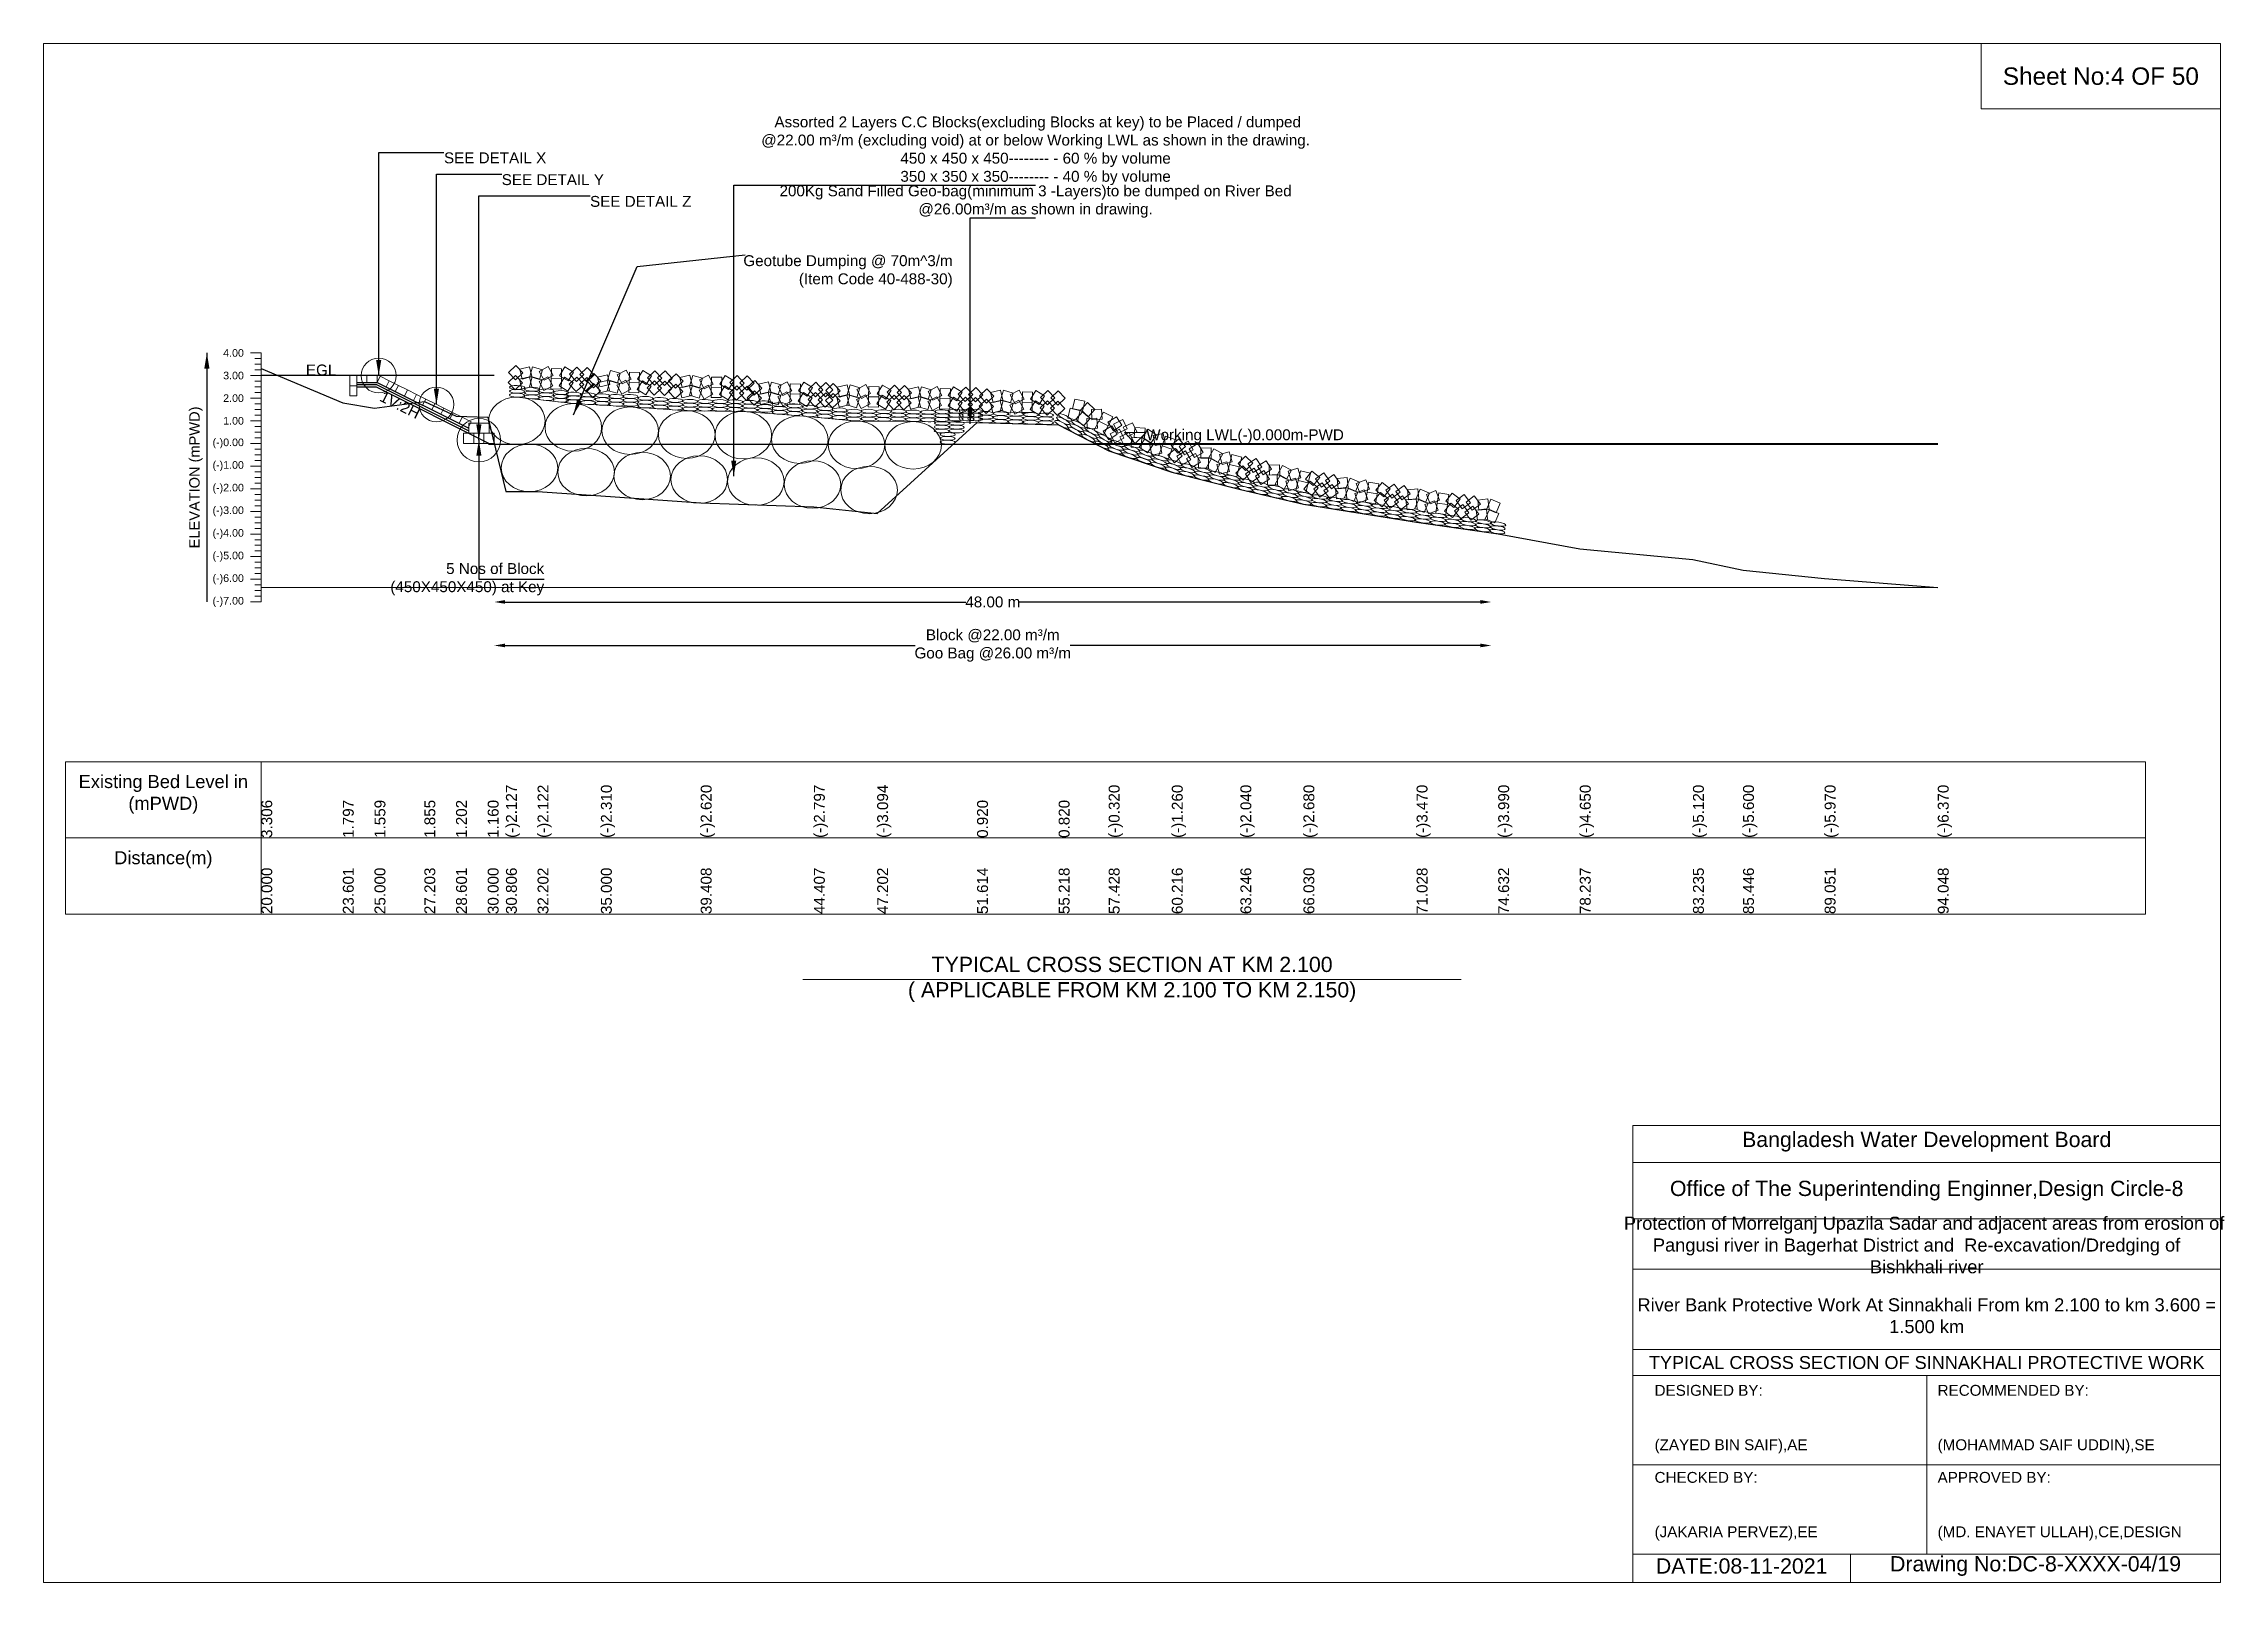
# Model space of a CAD drawing. Header units: inches. Extents: x 89000 to 380017, y -7071 to 0.
# Drawn here: x 145000 to 155017, y -7071 to 0 of the extents above; entities that cross this region are included whole.
import ezdxf

# ---------------------------------------------------------------- set-up
doc = ezdxf.new("R2010")
doc.units = ezdxf.units.IN
doc.header["$LTSCALE"] = 7
doc.header["$MEASUREMENT"] = 0
doc.header["$PDMODE"] = 3
for name, color, linetype, lineweight in [('Cross section Data Border', 7, 'Continuous', 9), ('Cross Section Labels', 7, 'Continuous', 9), ('Existing_Bed_Level for Xsection', 7, 'Continuous', 25), ('Long Section Labels', 7, 'Continuous', 9)]:
    doc.layers.add(name, color=color, linetype=linetype, lineweight=lineweight)
doc.styles.get("Standard").update_dxf_attribs({"font": 'arial.ttf'})
doc.dimstyles.new('Appron Lebeling Style', dxfattribs={"dimtxt": 50, "dimasz": 50, "dimexe": 0.18, "dimexo": 0.0625, "dimgap": 0.09, "dimtad": 0, "dimtih": 1, "dimtoh": 1, "dimdec": 4, "dimzin": 0, "dimdsep": 46, "dimtxsty": 'Standard', "dimcen": 0.09, "dimse1": 1, "dimse2": 1, "dimadec": 0, "dimazin": 0, "dimtfac": 1, "dimtdec": 4, "dimtofl": 0, "dimtmove": 0, "dimatfit": 3, "dimfxl": 1, "dimtolj": 1, "dimtzin": 0, "dimarcsym": 0})
doc.dimstyles.get("Standard").update_dxf_attribs({"dimtxt": 0.18, "dimasz": 0.18, "dimexe": 0.18, "dimexo": 0.0625, "dimgap": 0.09, "dimtad": 0, "dimtih": 1, "dimtoh": 1, "dimdec": 4, "dimzin": 0, "dimdsep": 46, "dimtxsty": 'Standard', "dimcen": 0.09, "dimadec": 0, "dimazin": 0, "dimtfac": 1, "dimtdec": 4, "dimtofl": 0, "dimtmove": 0, "dimatfit": 3, "dimfxl": 1, "dimtolj": 1, "dimtzin": 0, "dimarcsym": 0})

msp = doc.modelspace()

# ---------------------------------------------------------------- texts
at = {"layer": 'Cross section Data Border', "char_height": 60, "width": 800, "attachment_point": 5}
for s, insert in [('Existing Bed Level in (mPWD)', (145550, -3450)), ('Distance(m)', (145550, -3750))]:
    msp.add_mtext(s, dxfattribs=dict(at, insert=insert))
at = {"layer": 'Cross Section Labels'}
for s, insert, char_height, attachment_point in [('Sheet No:4 OF 50', (154450, -150), 80, 5), (' Assorted 2 Layers C.C Blocks(excluding Blocks at key) to be Placed / dumped^J@22.00 m³/m (excluding void) at or below Working LWL as shown in the drawing.^J450 x 450 x 450-------- - 60 % by volume^J350 x 350 x 350-------- - 40 % by volume', (149556.66314, -650), 50, 8), ('SEE DETAIL X', (146839.1762, -500), 50, 1), ('SEE DETAIL Y', (147104.3762, -600), 50, 1), ('SEE DETAIL Z', (147509.9762, -700), 50, 1), ('200Kg Sand Filled Geo-bag(minimum 3 -Layers)to be dumped on River Bed^J@26.00m³/m as shown in drawing.', (149556.66314, -800), 50, 8), ('Geotube Dumping @ 70m^ 3/m\\P(Item Code 40-488-30)', (149175.78865, -1120.86929), 50, 9), ('EGL', (146344.61088, -1525.52), 50, 9), ('Working LWL(-)0.000m-PWD', (150064.7762, -1837.52), 50, 7), ('5 Nos of Block ^J(450X450X450) at Key', (147299.3762, -2461.52), 50, 6), ('TYPICAL CROSS SECTION AT KM 2.100^J( APPLICABLE FROM KM 2.100 TO KM 2.150)', (150000, -4300), 70, 5), ('Bangladesh Water Development Board', (153650, -5046), 70, 5), ('Office of The Superintending Enginner,Design Circle-8', (153650, -5271), 70, 5)]:
    msp.add_mtext(s, dxfattribs=dict(at, insert=insert, char_height=char_height, attachment_point=attachment_point))
at = {"layer": 'Cross Section Labels', "insert": (146648.52109, -1638.33021), "char_height": 50, "attachment_point": 2, "rotation": 333.434948823}
msp.add_mtext('1V:2H', dxfattribs=at)
at = {"layer": 'Cross Section Labels'}
for s, insert, char_height, width, attachment_point in [('Protection of Morrelganj Upazila Sadar and adjacent areas from erosion of  Pangusi river in Bagerhat District and  Re-excavation/Dredging of     Bishkhali river', (153650, -5521), 60, 2800, 5), ('River Bank Protective Work At Sinnakhali From km 2.100 to km 3.600 = 1.500 km', (153650, -5846), 60, 2700, 5), ('TYPICAL CROSS SECTION OF SINNAKHALI PROTECTIVE WORK', (153650, -6061), 59.5765532, 2800, 5), ('DESIGNED BY:^J^J^J(ZAYED BIN SAIF),AE', (152400, -6321), 50, 1400, 4), ('RECOMMENDED BY:^J^J^J(MOHAMMAD SAIF UDDIN),SE', (153700, -6321), 50, 1400, 4), ('CHECKED BY:^J^J^J(JAKARIA PERVEZ),EE', (152400, -6721), 50, 1400, 4), ('APPROVED BY:^J^J^J(MD. ENAYET ULLAH),CE,DESIGN', (153700, -6721), 50, 1400, 4), ('DATE:08-11-2021', (152800, -6996), 70, 1400, 5), ('Drawing No:DC-8-XXXX-04/19', (154150, -6996), 70, 2200, 5)]:
    msp.add_mtext(s, dxfattribs=dict(at, insert=insert, char_height=char_height, width=width, attachment_point=attachment_point))
at = {"layer": 'Long Section Labels', "char_height": 35, "attachment_point": 6}
for s, insert in [('4.00', (145920, -1421.52)), ('3.00', (145920, -1525.52)), ('2.00', (145920, -1629.52)), ('1.00', (145920, -1733.52)), ('(-)0.00', (145920, -1837.52)), ('(-)1.00', (145920, -1941.52)), ('(-)2.00', (145920, -2045.52)), ('(-)3.00', (145920, -2149.52)), ('(-)4.00', (145920, -2253.52)), ('(-)5.00', (145920, -2357.52)), ('(-)6.00', (145920, -2461.52)), ('(-)7.00', (145920, -2565.52))]:
    msp.add_mtext(s, dxfattribs=dict(at, insert=insert))
at = {"layer": 'Long Section Labels', "rotation": 90}
for s, insert, char_height, attachment_point in [('ELEVATION (mPWD)', (145700, -1993.52), 48, 5), ('3.306', (146000, -3650), 50, 1), ('1.797', (146374.48813, -3650), 50, 1), ('1.559', (146520, -3650), 50, 1), ('1.855', (146749.10587, -3650), 50, 1), ('1.202', (146894.47273, -3650), 50, 1), ('1.160', (147040, -3650), 50, 1), ('(-)2.127', (147123.80773, -3650), 50, 1), ('(-)2.122', (147269.05838, -3650), 50, 1), ('(-)2.310', (147560, -3650), 50, 1), ('(-)2.620', (148018.44458, -3650), 50, 1), ('(-)2.797', (148538.34949, -3650), 50, 1), ('(-)3.094', (148828.97627, -3650), 50, 1), ('0.920', (149287.85097, -3650), 50, 1), ('0.820', (149662.64608, -3650), 50, 1), ('(-)0.320', (149892.53447, -3650), 50, 1), ('(-)1.260', (150182.49279, -3650), 50, 1), ('(-)2.040', (150497.53753, -3650), 50, 1), ('(-)2.680', (150787.15079, -3650), 50, 1), ('(-)3.470', (151306.929, -3650), 50, 1), ('(-)3.990', (151681.77299, -3650), 50, 1), ('(-)4.650', (152056.62928, -3650), 50, 1), ('(-)5.120', (152576.39925, -3650), 50, 1), ('(-)5.600', (152806.37249, -3650), 50, 1), ('(-)5.970', (153181.25693, -3650), 50, 1), ('(-)6.370', (153700.97746, -3650), 50, 1), ('20.000', (146000, -4000), 50, 1), ('23.601', (146374.48813, -4000), 50, 1), ('25.000', (146520, -4000), 50, 1), ('27.203', (146749.10587, -4000), 50, 1), ('28.601', (146894.47273, -4000), 50, 1), ('30.000', (147040, -4000), 50, 1), ('30.806', (147123.80773, -4000), 50, 1), ('32.202', (147269.05838, -4000), 50, 1), ('35.000', (147560, -4000), 50, 1), ('39.408', (148018.44458, -4000), 50, 1), ('44.407', (148538.34949, -4000), 50, 1), ('47.202', (148828.97627, -4000), 50, 1), ('51.614', (149287.85097, -4000), 50, 1), ('55.218', (149662.64608, -4000), 50, 1), ('57.428', (149892.53447, -4000), 50, 1), ('60.216', (150182.49279, -4000), 50, 1), ('63.246', (150497.53753, -4000), 50, 1), ('66.030', (150787.15079, -4000), 50, 1), ('71.028', (151306.929, -4000), 50, 1), ('74.632', (151681.77299, -4000), 50, 1), ('78.237', (152056.62928, -4000), 50, 1), ('83.235', (152576.39925, -4000), 50, 1), ('85.446', (152806.37249, -4000), 50, 1), ('89.051', (153181.25693, -4000), 50, 1), ('94.048', (153700.97746, -4000), 50, 1)]:
    msp.add_mtext(s, dxfattribs=dict(at, insert=insert, char_height=char_height, attachment_point=attachment_point))

# ---------------------------------------------------------------- blocks, each defined once
blk = doc.blocks.new('*D33')
at = {"layer": 'Cross Section Labels', "color": 0, "lineweight": -2, "transparency": 16777216}
for p, q in [((147120, -2566), (149236, -2566)), ((151600, -2566), (149483, -2566))]:
    blk.add_line(p, q, dxfattribs=at)
at = {"layer": 'Cross Section Labels', "color": 0, "transparency": 16777216}
for points in [[(147120, -2557), (147120, -2574), (147070, -2566)], [(151600, -2557), (151600, -2574), (151650, -2566)]]:
    blk.add_solid(points, dxfattribs=at)
at = {"layer": 'Defpoints', "color": 0, "transparency": 16777216}
for p in [(147070, -1838), (151650, -2248), (151650, -2566)]:
    blk.add_point(p, dxfattribs=at)
at = {"layer": 'Cross Section Labels', "color": 0, "transparency": 16777216, "insert": (149360, -2566), "char_height": 50, "attachment_point": 5}
blk.add_mtext('\\A1;48.00 m', dxfattribs=at)
blk = doc.blocks.new('*D34')
at = {"layer": 'Cross Section Labels', "color": 0, "lineweight": -2, "transparency": 16777216}
for p, q in [((147120, -2766), (149004, -2766)), ((151600, -2766), (149715, -2766))]:
    blk.add_line(p, q, dxfattribs=at)
at = {"layer": 'Cross Section Labels', "color": 0, "transparency": 16777216}
for points in [[(147120, -2757), (147120, -2774), (147070, -2766)], [(151600, -2757), (151600, -2774), (151650, -2766)]]:
    blk.add_solid(points, dxfattribs=at)
at = {"layer": 'Defpoints', "color": 0, "transparency": 16777216}
for p in [(147070, -1838), (151650, -2248), (151650, -2766)]:
    blk.add_point(p, dxfattribs=at)
at = {"layer": 'Cross Section Labels', "color": 0, "transparency": 16777216, "insert": (149360, -2766), "char_height": 50, "attachment_point": 5}
blk.add_mtext('\\A1;Block @22.00 m³/m ^JGoo Bag @26.00 m³/m ', dxfattribs=at)

# ---------------------------------------------------------------- dimensions: what is measured, and where the dimension line sits
at = {"layer": 'Cross Section Labels'}
for base, text, picture, middle in [((151650.03592, -2565.52), '48.00 m', '*D33', (149359.80606, -2565.52)), ((151650.03592, -2765.52), 'Block @22.00 m³/m ^JGoo Bag @26.00 m³/m ', '*D34', (149359.80606, -2765.52))]:
    dim = msp.add_linear_dim(base=base, p1=(147069.5762, -1837.52), p2=(151650.03592, -2247.90119), text=text, dimstyle='Appron Lebeling Style', dxfattribs=at)
    dim.commit()
    dim.dimension.update_dxf_attribs({"geometry": picture, "text_midpoint": middle})

# ---------------------------------------------------------------- linework, layer by layer
at = {"layer": 'Cross section Data Border'}
msp.add_lwpolyline([(145100, -3300), (154654.46326, -3300), (154654.46326, -4000), (145100, -4000)], close=True, dxfattribs=at)
for points in [[(146000, -3300), (146000, -4000)], [(145100, -3650), (154654.46326, -3650)]]:
    msp.add_lwpolyline(points, dxfattribs=at)
at = {"layer": 'Cross Section Labels'}
for p, q in [((147174.07948, -1624.32), (147433.40111, -1654.43738)), ((147433.40111, -1654.43738), (147694.07948, -1669.43971)), ((147694.07948, -1669.43971), (147954.07948, -1687.53197)), ((147954.07948, -1687.53197), (148214.07948, -1690.19539)), ((148214.07948, -1690.19539), (148474.07948, -1710.42268)), ((148474.07948, -1710.42268), (148734.07948, -1734.6351)), ((148734.07948, -1734.6351), (148994.07948, -1736.66702)), ((148994.07948, -1736.66702), (149287.85097, -1741.84)), ((153700.97746, -2500), (146000, -2500))]:
    msp.add_line(p, q, dxfattribs=at)
for points in [[(145000, 0), (155000, 0), (155000, -7071), (145000, -7071)], [(153900, 0), (155000, 0), (155000, -300), (153900, -300)], [(150014.7762, -1837.52), (150064.7762, -1787.52), (149964.7762, -1787.52)]]:
    msp.add_lwpolyline(points, close=True, dxfattribs=at)
for points in [[(148488, -4300), (150000, -4300), (151512, -4300)], [(152300, -7071), (152300, -4971), (155000, -4971)], [(152300, -5141), (155000, -5141)], [(152300, -5401), (155000, -5401)], [(152300, -5631), (155000, -5631)], [(152300, -6001), (155000, -6001)], [(152300, -6121), (155000, -6121)], [(153650, -6121), (153650, -6941)], [(152300, -6531), (155000, -6531)], [(152300, -6941), (155000, -6941)], [(153300, -6941), (153300, -7071)]]:
    msp.add_lwpolyline(points, dxfattribs=at)
for centre, radius in [((146539.1762, -1525.52), 80), ((146804.3762, -1658.12), 80), ((146999.3762, -1821.92), 100)]:
    msp.add_circle(centre, radius, dxfattribs=at)
for centre in [(147174.07948, -1733.52), (147433.40111, -1763.63738), (147694.07948, -1778.63971), (147954.07948, -1796.73197), (148214.07948, -1799.39539), (148474.07948, -1819.62268), (148734.07948, -1843.8351), (148994.07948, -1845.86702), (147231.76719, -1949.528), (147491.76719, -1968.84689), (147749.13576, -1986.94627), (148011.76719, -2003.1239), (148271.76719, -2012.32958), (148531.76719, -2026.19383), (148791.76719, -2051.4462)]:
    msp.add_ellipse(centre, major_axis=(-130, 0), ratio=0.84, dxfattribs=at)
at = {"layer": 'Existing_Bed_Level for Xsection'}
for points in [[(146000, -1493.696), (146374.48813, -1650.632), (146520, -1675.384), (146749.10587, -1644.6), (146894.47273, -1712.512), (147040, -1716.88), (147123.80773, -2058.728), (147269.05838, -2058.208), (147560, -2077.76), (148018.44458, -2110), (148538.34949, -2128.408), (148828.97627, -2159.296), (149287.85097, -1741.84), (149662.64608, -1752.24), (149892.53447, -1870.8), (150182.49279, -1968.56), (150497.53753, -2049.68), (150787.15079, -2116.24), (151306.929, -2198.4), (151681.77299, -2252.48), (152056.62928, -2321.12), (152576.39925, -2370), (152806.37249, -2419.92), (153181.25693, -2458.4), (153700.97746, -2500)], [(147069.5762, -1525.52), (146000, -1525.52)], [(146438.21088, -1556.72), (146531.81088, -1556.72), (146952.5762, -1767.10266)], [(146438.21088, -1567.12), (146529.35577, -1567.12), (146952.5762, -1778.73021)], [(146438.21088, -1577.52), (146526.90067, -1577.52), (147046.90067, -1837.52)], [(147044.07948, -1840.328), (153700.97746, -1840.328)], [(149828.0044, -1837.52), (153700.97746, -1837.52)]]:
    msp.add_lwpolyline(points, dxfattribs=at)
at = {"layer": 'Long Section Labels'}
for points in [[(146000, -1421.52), (145950, -1421.52)], [(146000, -1447.52), (145970, -1447.52)], [(146000, -1473.52), (145970, -1473.52)], [(146000, -1499.52), (145970, -1499.52)], [(146000, -2565.52), (146000, -2461.52), (146000, -2357.52), (146000, -2253.52), (146000, -2149.52), (146000, -2045.52), (146000, -1941.52), (146000, -1837.52), (146000, -1733.52), (146000, -1629.52), (146000, -1525.52), (146000, -1421.52)], [(146000, -1525.52), (145950, -1525.52)], [(146000, -1551.52), (145970, -1551.52)], [(146000, -1577.52), (145970, -1577.52)], [(146000, -1629.52), (145950, -1629.52)], [(146000, -1603.52), (145970, -1603.52)], [(146000, -1655.52), (145970, -1655.52)], [(146000, -1681.52), (145970, -1681.52)], [(146000, -1733.52), (145950, -1733.52)], [(146000, -1707.52), (145970, -1707.52)], [(146000, -1759.52), (145970, -1759.52)], [(146000, -1785.52), (145970, -1785.52)], [(146000, -1837.52), (145950, -1837.52)], [(146000, -1811.52), (145970, -1811.52)], [(146000, -1863.52), (145970, -1863.52)], [(146000, -1889.52), (145970, -1889.52)], [(146000, -1941.52), (145950, -1941.52)], [(146000, -1915.52), (145970, -1915.52)], [(146000, -1967.52), (145970, -1967.52)], [(146000, -1993.52), (145970, -1993.52)], [(146000, -2045.52), (145950, -2045.52)], [(146000, -2019.52), (145970, -2019.52)], [(146000, -2071.52), (145970, -2071.52)], [(146000, -2097.52), (145970, -2097.52)], [(146000, -2149.52), (145950, -2149.52)], [(146000, -2123.52), (145970, -2123.52)], [(146000, -2175.52), (145970, -2175.52)], [(146000, -2201.52), (145970, -2201.52)], [(146000, -2253.52), (145950, -2253.52)], [(146000, -2227.52), (145970, -2227.52)], [(146000, -2279.52), (145970, -2279.52)], [(146000, -2357.52), (145950, -2357.52)], [(146000, -2305.52), (145970, -2305.52)], [(146000, -2331.52), (145970, -2331.52)], [(146000, -2383.52), (145970, -2383.52)], [(146000, -2461.52), (145950, -2461.52)], [(146000, -2409.52), (145970, -2409.52)], [(146000, -2435.52), (145970, -2435.52)], [(146000, -2487.52), (145970, -2487.52)], [(146000, -2565.52), (145950, -2565.52)], [(146000, -2513.52), (145970, -2513.52)], [(146000, -2539.52), (145970, -2539.52)]]:
    msp.add_lwpolyline(points, dxfattribs=at)
for points in [[(147201.43751, -1512.62733), (147169.26203, -1478.64235), (147135.27706, -1510.81784), (147167.45254, -1544.80281)], [(147232.46849, -1484.82819), (147186.94676, -1495.69149), (147197.81006, -1541.21323), (147243.3318, -1530.34993)], [(147291.03139, -1498.57969), (147246.18212, -1485.20872), (147232.81115, -1530.05799), (147277.66042, -1543.42896)], [(147318.17059, -1483.90751), (147276.9938, -1506.14964), (147299.23594, -1547.32643), (147340.41272, -1525.0843)], [(147379.52532, -1494.17317), (147332.74332, -1492.87504), (147331.44519, -1539.65703), (147378.22719, -1540.95516)], [(147434.45292, -1510.5189), (147394.57292, -1486.02756), (147370.08158, -1525.90756), (147409.96158, -1550.3989)], [(147449.98033, -1486.43186), (147415.96975, -1518.58027), (147448.11815, -1552.59086), (147482.12874, -1520.44245)], [(147528.91146, -1521.71423), (147496.73598, -1487.72926), (147462.75101, -1519.90474), (147494.92649, -1553.88972)], [(147648.82841, -1515.10918), (147603.97913, -1501.73821), (147590.60817, -1546.58749), (147635.45744, -1559.95845)], [(147675.96761, -1500.437), (147634.79082, -1522.67914), (147657.03295, -1563.85592), (147698.20974, -1541.61379)], [(147792.24993, -1527.04839), (147752.36993, -1502.55705), (147727.8786, -1542.43705), (147767.7586, -1566.92839)], [(146438.21088, -1525.52), (146407.01088, -1525.52), (146407.01088, -1572.32), (146438.21088, -1572.32)], [(146438.21088, -1572.32), (146407.01088, -1572.32), (146407.01088, -1619.12), (146438.21088, -1619.12)], [(146485.01088, -1525.52), (146438.21088, -1525.52), (146438.21088, -1556.72), (146485.01088, -1556.72)], [(146531.81088, -1525.52), (146485.01088, -1525.52), (146485.01088, -1556.72), (146531.81088, -1556.72)], [(146587.62314, -1549.74347), (146545.76394, -1528.81387), (146531.81088, -1556.72), (146573.67007, -1577.6496)], [(146629.48233, -1570.67306), (146587.62314, -1549.74347), (146573.67007, -1577.6496), (146615.52926, -1598.57919)], [(146671.34152, -1591.60266), (146629.48233, -1570.67306), (146615.52926, -1598.57919), (146657.38846, -1619.50879)], [(146713.20071, -1612.53226), (146671.34152, -1591.60266), (146657.38846, -1619.50879), (146699.24765, -1640.43839)], [(147200.13938, -1559.40932), (147167.9639, -1525.42435), (147133.97893, -1557.59983), (147166.15441, -1591.5848)], [(147231.17036, -1531.61018), (147185.64863, -1542.47349), (147196.51193, -1587.99523), (147242.03367, -1577.13192)], [(147289.73326, -1545.36168), (147244.88399, -1531.99071), (147231.51302, -1576.83999), (147276.36229, -1590.21095)], [(147316.87246, -1530.68951), (147275.69567, -1552.93164), (147297.93781, -1594.10842), (147339.11459, -1571.86629)], [(147378.22719, -1540.95516), (147331.44519, -1539.65703), (147330.14706, -1586.43902), (147376.92906, -1587.73715)], [(147433.15479, -1557.30089), (147393.27479, -1532.80955), (147368.78345, -1572.68956), (147408.66345, -1597.18089)], [(147448.6822, -1533.21386), (147414.67162, -1565.36227), (147446.82002, -1599.37285), (147480.83061, -1567.22444)], [(147527.61333, -1568.49623), (147495.43785, -1534.51126), (147461.45288, -1566.68674), (147493.62836, -1600.67171)], [(147557.9364, -1596.1245), (147525.76092, -1562.13953), (147491.77595, -1594.31501), (147523.95143, -1628.29998)], [(147559.23453, -1549.34251), (147527.05905, -1515.35754), (147493.07407, -1547.53302), (147525.24956, -1581.51799)], [(147588.96738, -1548.13967), (147543.44564, -1559.00298), (147554.30895, -1604.52472), (147599.83069, -1593.66141)], [(147590.26551, -1521.54337), (147544.74377, -1532.40668), (147555.60708, -1577.92841), (147601.12882, -1567.06511)], [(147647.53028, -1561.89117), (147602.681, -1548.52021), (147589.31004, -1593.36948), (147634.15931, -1606.74044)], [(147674.66948, -1547.219), (147633.49269, -1569.46113), (147655.73482, -1610.63791), (147696.91161, -1588.39578)], [(147736.02421, -1557.48465), (147689.24221, -1556.18652), (147687.94408, -1602.96852), (147734.72608, -1604.26665)], [(147737.32234, -1510.70266), (147690.54034, -1509.40453), (147689.24221, -1556.18652), (147736.02421, -1557.48465)], [(147790.95181, -1573.83038), (147751.0718, -1549.33905), (147726.58047, -1589.21905), (147766.46047, -1613.71038)], [(147806.47922, -1549.74335), (147772.46863, -1581.89176), (147804.61704, -1615.90234), (147838.62763, -1583.75393)], [(147807.77735, -1502.96136), (147773.76676, -1535.10976), (147805.91517, -1569.12035), (147839.92576, -1536.97194)], [(147885.41035, -1585.02572), (147853.23487, -1551.04075), (147819.2499, -1583.21623), (147851.42538, -1617.2012)], [(147886.70848, -1538.24373), (147854.533, -1504.25875), (147820.54803, -1536.43424), (147852.72351, -1570.41921)], [(147935.79559, -1598.62569), (147903.6201, -1564.64072), (147869.63513, -1596.8162), (147901.81061, -1630.80117)], [(147937.09372, -1551.8437), (147904.91823, -1517.85873), (147870.93326, -1550.03421), (147903.10874, -1584.01918)], [(147966.82657, -1570.82656), (147921.30483, -1581.68986), (147932.16814, -1627.2116), (147977.68987, -1616.34829)], [(147968.1247, -1524.04456), (147922.60296, -1534.90787), (147933.46627, -1580.42961), (147978.988, -1569.5663)], [(148025.38946, -1584.57805), (147980.54019, -1571.20709), (147967.16923, -1616.05636), (148012.0185, -1629.42733)], [(148026.68759, -1537.79606), (147981.83832, -1524.42509), (147968.46736, -1569.27437), (148013.31663, -1582.64533)], [(148052.52867, -1569.90588), (148011.35188, -1592.14801), (148033.59401, -1633.32479), (148074.7708, -1611.08266)], [(148053.82679, -1523.12389), (148012.65001, -1545.36602), (148034.89214, -1586.5428), (148076.06893, -1564.30067)], [(148113.88339, -1580.17153), (148067.1014, -1578.8734), (148065.80327, -1625.6554), (148112.58526, -1626.95353)], [(148115.18152, -1533.38954), (148068.39953, -1532.09141), (148067.1014, -1578.8734), (148113.88339, -1580.17153)], [(148168.81099, -1596.51726), (148128.93099, -1572.02593), (148104.43966, -1611.90593), (148144.31966, -1636.39726)], [(148170.10912, -1549.73527), (148130.22912, -1525.24394), (148105.73779, -1565.12394), (148145.61779, -1589.61527)], [(148184.3384, -1572.43023), (148150.32782, -1604.57864), (148182.47623, -1638.58922), (148216.48681, -1606.44081)], [(148185.63653, -1525.64824), (148151.62595, -1557.79665), (148183.77436, -1591.80723), (148217.78494, -1559.65882)], [(148263.26954, -1607.7126), (148231.09406, -1573.72763), (148197.10908, -1605.90311), (148229.28456, -1639.88808)], [(148264.56767, -1560.93061), (148232.39218, -1526.94564), (148198.40721, -1559.12112), (148230.58269, -1593.10609)], [(148297.25451, -1629.43327), (148265.07903, -1595.4483), (148231.09406, -1627.62378), (148263.26954, -1661.60875)], [(148298.55264, -1582.65128), (148266.37716, -1548.6663), (148232.39218, -1580.84179), (148264.56767, -1614.82676)], [(148328.28549, -1601.63413), (148282.76375, -1612.49744), (148293.62706, -1658.01918), (148339.1488, -1647.15587)], [(148329.58362, -1554.85214), (148284.06188, -1565.71545), (148294.92519, -1611.23718), (148340.44693, -1600.37388)], [(148386.84839, -1615.38563), (148341.99911, -1602.01467), (148328.62815, -1646.86394), (148373.47742, -1660.2349)], [(148388.14652, -1568.60364), (148343.29724, -1555.23267), (148329.92628, -1600.08195), (148374.77555, -1613.45291)], [(148413.98759, -1600.71346), (148372.8108, -1622.95559), (148395.05293, -1664.13237), (148436.22972, -1641.89024)], [(148415.28572, -1553.93146), (148374.10893, -1576.17359), (148396.35106, -1617.35038), (148437.52785, -1595.10825)], [(148476.64045, -1564.19712), (148429.85845, -1562.89899), (148428.56032, -1609.68098), (148475.34232, -1610.97911)], [(148531.56804, -1580.54285), (148491.68804, -1556.05151), (148467.19671, -1595.93151), (148507.07671, -1620.42285)], [(148547.09546, -1556.45581), (148513.08487, -1588.60422), (148545.23328, -1622.61481), (148579.24387, -1590.4664)], [(148626.02659, -1591.73819), (148593.85111, -1557.75321), (148559.86614, -1589.9287), (148592.04162, -1623.91367)], [(148659.61831, -1595.38233), (148627.44282, -1561.39736), (148593.45785, -1593.57284), (148625.63333, -1627.55782)], [(148690.64929, -1567.5832), (148645.12755, -1578.4465), (148655.99086, -1623.96824), (148701.51259, -1613.10493)], [(148749.21218, -1581.33469), (148704.36291, -1567.96373), (148690.99195, -1612.813), (148735.84122, -1626.18397)], [(148776.35138, -1566.66252), (148735.1746, -1588.90465), (148757.41673, -1630.08144), (148798.59352, -1607.8393)], [(148837.70611, -1576.92818), (148790.92412, -1575.63005), (148789.62599, -1622.41204), (148836.40798, -1623.71017)], [(148892.63371, -1593.2739), (148852.75371, -1568.78257), (148828.26238, -1608.66257), (148868.14238, -1633.15391)], [(148908.16112, -1569.18687), (148874.15054, -1601.33528), (148906.29895, -1635.34586), (148940.30953, -1603.19745)], [(148987.09226, -1604.46924), (148954.91678, -1570.48427), (148920.9318, -1602.65975), (148953.10728, -1636.64472)], [(148987.09226, -1604.46924), (148954.91678, -1570.48427), (148920.9318, -1602.65975), (148953.10728, -1636.64472)], [(149018.12324, -1576.67011), (148972.6015, -1587.53341), (148983.46481, -1633.05515), (149028.98654, -1622.19184)], [(149076.68613, -1590.4216), (149031.83686, -1577.05064), (149018.4659, -1621.89991), (149063.31517, -1635.27088)], [(149103.82534, -1575.74943), (149062.64855, -1597.99156), (149084.89068, -1639.16834), (149126.06747, -1616.92621)], [(149165.18006, -1586.01508), (149118.39807, -1584.71695), (149117.09994, -1631.49895), (149163.88193, -1632.79708)], [(149220.10766, -1602.36081), (149180.22766, -1577.86948), (149155.73633, -1617.74948), (149195.61633, -1642.24081)], [(149235.63507, -1578.27378), (149201.62449, -1610.42219), (149233.7729, -1644.43277), (149267.78348, -1612.28436)], [(149314.56621, -1613.55615), (149282.39073, -1579.57118), (149248.40575, -1611.74666), (149280.58123, -1645.73163)], [(149364.70373, -1620.67193), (149332.52825, -1586.68696), (149298.54327, -1618.86244), (149330.71876, -1652.84741)], [(149395.73471, -1592.87279), (149350.21297, -1603.7361), (149361.07628, -1649.25784), (149406.59802, -1638.39453)], [(149454.29761, -1606.62429), (149409.44833, -1593.25333), (149396.07737, -1638.1026), (149440.92664, -1651.47356)], [(149481.43681, -1591.95212), (149440.26002, -1614.19425), (149462.50215, -1655.37103), (149503.67894, -1633.1289)], [(149542.79153, -1602.21777), (149496.00954, -1600.91964), (149494.71141, -1647.70164), (149541.4934, -1648.99977)], [(149597.71913, -1618.5635), (149557.83913, -1594.07217), (149533.3478, -1633.95217), (149573.2278, -1658.4435)], [(149613.24655, -1594.47647), (149579.23596, -1626.62488), (149611.38437, -1660.63546), (149645.39496, -1628.48705)], [(149692.17768, -1629.75884), (149660.0022, -1595.77387), (149626.01722, -1627.94935), (149658.19271, -1661.93432)], [(146755.05991, -1633.46185), (146713.20071, -1612.53226), (146699.24765, -1640.43839), (146741.10684, -1661.36798)], [(146796.9191, -1654.39145), (146755.05991, -1633.46185), (146741.10684, -1661.36798), (146782.96604, -1682.29758)], [(146838.77829, -1675.32105), (146796.9191, -1654.39145), (146782.96604, -1682.29758), (146824.82523, -1703.22717)], [(146880.63748, -1696.25064), (146838.77829, -1675.32105), (146824.82523, -1703.22717), (146866.68442, -1724.15677)], [(146922.49668, -1717.18024), (146880.63748, -1696.25064), (146866.68442, -1724.15677), (146908.54361, -1745.08637)], [(148475.34232, -1610.97911), (148428.56032, -1609.68098), (148427.26219, -1656.46298), (148474.04419, -1657.76111)], [(148530.26992, -1627.32484), (148490.38991, -1602.83351), (148465.89858, -1642.71351), (148505.77858, -1667.20484)], [(148545.79733, -1603.23781), (148511.78674, -1635.38622), (148543.93515, -1669.3968), (148577.94574, -1637.24839)], [(148624.72846, -1638.52018), (148592.55298, -1604.53521), (148558.56801, -1636.71069), (148590.74349, -1670.69566)], [(148658.32018, -1642.16433), (148626.14469, -1608.17935), (148592.15972, -1640.35484), (148624.3352, -1674.33981)], [(148689.35116, -1614.36519), (148643.82942, -1625.22849), (148654.69273, -1670.75023), (148700.21446, -1659.88693)], [(148747.91405, -1628.11669), (148703.06478, -1614.74572), (148689.69382, -1659.59499), (148734.54309, -1672.96596)], [(148775.05326, -1613.44451), (148733.87647, -1635.68664), (148756.1186, -1676.86343), (148797.29539, -1654.6213)], [(148836.40798, -1623.71017), (148789.62599, -1622.41204), (148788.32786, -1669.19403), (148835.10985, -1670.49216)], [(148891.33558, -1640.0559), (148851.45558, -1615.56456), (148826.96425, -1655.44456), (148866.84425, -1679.9359)], [(148906.86299, -1615.96886), (148872.85241, -1648.11727), (148905.00082, -1682.12786), (148939.0114, -1649.97945)], [(148985.79413, -1651.25123), (148953.61865, -1617.26626), (148919.63367, -1649.44174), (148951.80915, -1683.42672)], [(148985.79413, -1651.25123), (148953.61865, -1617.26626), (148919.63367, -1649.44174), (148951.80915, -1683.42672)], [(149016.82511, -1623.4521), (148971.30337, -1634.3154), (148982.16668, -1679.83714), (149027.68841, -1668.97384)], [(149075.388, -1637.2036), (149030.53873, -1623.83263), (149017.16777, -1668.6819), (149062.01704, -1682.05287)], [(149102.52721, -1622.53142), (149061.35042, -1644.77355), (149083.59255, -1685.95034), (149124.76934, -1663.70821)], [(149163.88193, -1632.79708), (149117.09994, -1631.49895), (149115.80181, -1678.28094), (149162.5838, -1679.57907)], [(149218.80953, -1649.14281), (149178.92953, -1624.65147), (149154.4382, -1664.53147), (149194.3182, -1689.02281)], [(149234.33694, -1625.05577), (149200.32636, -1657.20418), (149232.47477, -1691.21477), (149266.48535, -1659.06636)], [(149313.26808, -1660.33814), (149281.0926, -1626.35317), (149247.10762, -1658.52865), (149279.28311, -1692.51363)], [(149363.4056, -1667.45392), (149331.23012, -1633.46895), (149297.24514, -1665.64443), (149329.42063, -1699.62941)], [(149394.43658, -1639.65479), (149348.91484, -1650.51809), (149359.77815, -1696.03983), (149405.29989, -1685.17652)], [(149452.99948, -1653.40628), (149408.1502, -1640.03532), (149394.77924, -1684.88459), (149439.62851, -1698.25556)], [(149480.13868, -1638.73411), (149438.96189, -1660.97624), (149461.20402, -1702.15303), (149502.38081, -1679.91089)], [(149541.4934, -1648.99977), (149494.71141, -1647.70164), (149493.41328, -1694.48363), (149540.19528, -1695.78176)], [(149596.421, -1665.34549), (149556.541, -1640.85416), (149532.04967, -1680.73416), (149571.92967, -1705.2255)], [(149611.94842, -1641.25846), (149577.93783, -1673.40687), (149610.08624, -1707.41745), (149644.09683, -1675.26904)], [(149690.87955, -1676.54083), (149658.70407, -1642.55586), (149624.7191, -1674.73134), (149656.89458, -1708.71631)], [(149760.92144, -1684.66688), (149715.19049, -1674.72103), (149705.24465, -1720.45199), (149750.9756, -1730.39783)], [(149782.37278, -1643.07264), (149736.64182, -1633.1268), (149726.69598, -1678.85775), (149772.42693, -1688.8036)], [(149807.73295, -1722.44782), (149773.11433, -1690.9551), (149741.62161, -1725.57371), (149776.24023, -1757.06643)], [(149829.18428, -1680.85358), (149794.56567, -1649.36086), (149763.07294, -1683.97948), (149797.69156, -1715.4722)], [(149860.00131, -1679.39767), (149813.25266, -1681.5894), (149815.44438, -1728.33805), (149862.19303, -1726.14633)], [(149910.83986, -1715.24775), (149869.24563, -1693.79641), (149847.7943, -1735.39065), (149889.38853, -1756.84198)], [(146964.35587, -1738.10983), (146922.49668, -1717.18024), (146908.54361, -1745.08637), (146950.40281, -1766.01596)], [(146975.9762, -1790.72), (146929.1762, -1790.72), (146929.1762, -1837.52), (146975.9762, -1837.52)], [(146999.3762, -1743.92), (146952.5762, -1743.92), (146952.5762, -1790.72), (146999.3762, -1790.72)], [(147022.7762, -1790.72), (146975.9762, -1790.72), (146975.9762, -1837.52), (147022.7762, -1837.52)], [(147046.1762, -1743.92), (146999.3762, -1743.92), (146999.3762, -1790.72), (147046.1762, -1790.72)], [(147069.5762, -1790.72), (147022.7762, -1790.72), (147022.7762, -1837.52), (147069.5762, -1837.52)], [(149838.54998, -1720.99191), (149791.80132, -1723.18363), (149793.99305, -1769.93229), (149840.7417, -1767.74056)], [(149889.38853, -1756.84198), (149847.7943, -1735.39065), (149826.34296, -1776.98488), (149867.9372, -1798.43621)], [(149931.79945, -1795.38466), (149906.47988, -1756.0253), (149867.12052, -1781.34487), (149892.44008, -1820.70423)], [(149953.25078, -1753.79043), (149927.93121, -1714.43106), (149888.57185, -1739.75063), (149913.89142, -1779.10999)], [(149941.91567, -1771.85853), (149899.9766, -1792.62761), (149920.74569, -1834.56668), (149962.68475, -1813.79759)], [(149956.86745, -1727.51121), (149914.92839, -1748.2803), (149935.69747, -1790.21936), (149977.63653, -1769.45028)], [(150007.04049, -1828.7244), (149986.23801, -1786.80189), (149944.3155, -1807.60436), (149965.11797, -1849.52688)], [(150021.99227, -1784.37709), (150001.18979, -1742.45457), (149959.26728, -1763.25705), (149980.06975, -1805.17956)], [(150059.8079, -1766.89305), (150013.10129, -1763.93804), (150010.14627, -1810.64465), (150056.85289, -1813.59966)], [(150111.76903, -1797.20405), (150072.80783, -1771.276), (150046.87977, -1810.23721), (150085.84098, -1836.16526)], [(150142.01659, -1791.12998), (150096.12928, -1800.32754), (150105.32684, -1846.21485), (150151.21415, -1837.01728)], [(150044.85612, -1811.24036), (149998.1495, -1808.28535), (149995.19449, -1854.99196), (150041.90111, -1857.94698)], [(150096.81725, -1841.55137), (150057.85604, -1815.62331), (150031.92799, -1854.58452), (150070.8892, -1880.51258)], [(150127.06481, -1835.47729), (150081.1775, -1844.67485), (150090.37506, -1890.56216), (150136.26237, -1881.3646)], [(150182.71679, -1863.27374), (150138.36948, -1848.32196), (150123.4177, -1892.66927), (150167.76501, -1907.62105)], [(150197.66858, -1818.92643), (150153.32126, -1803.97465), (150138.36948, -1848.32196), (150182.71679, -1863.27374)], [(150230.44195, -1894.99965), (150199.49092, -1859.89589), (150164.38717, -1890.84693), (150195.3382, -1925.95068)], [(150245.39374, -1850.65233), (150214.4427, -1815.54858), (150179.33895, -1846.49961), (150210.28998, -1881.60337)], [(150245.43143, -1871.66058), (150205.12291, -1895.44005), (150228.90238, -1935.74857), (150269.2109, -1911.9691)], [(150257.10119, -1826.33888), (150216.79267, -1850.11835), (150240.57214, -1890.42687), (150280.88066, -1866.6474)], [(150314.53918, -1923.61334), (150290.72762, -1883.32377), (150250.43805, -1907.13533), (150274.24961, -1947.4249)], [(150326.20894, -1878.29164), (150302.39738, -1838.00207), (150262.10781, -1861.81363), (150285.91937, -1902.1032)], [(150362.64521, -1858.08987), (150315.84755, -1858.55725), (150316.31493, -1905.35492), (150363.1126, -1904.88753)], [(150416.6832, -1884.52115), (150375.93077, -1861.51073), (150352.92035, -1902.26316), (150393.67278, -1925.27358)], [(150446.40577, -1876.25207), (150401.31364, -1888.77962), (150413.84118, -1933.87175), (150458.93332, -1921.34421)], [(150503.94091, -1899.9057), (150458.61921, -1888.23594), (150446.94945, -1933.55765), (150492.27115, -1945.22741)], [(150553.8577, -1928.05777), (150520.42322, -1895.31062), (150487.67607, -1928.7451), (150521.11055, -1961.49225)], [(150350.97545, -1903.41157), (150304.17779, -1903.87896), (150304.64517, -1950.67662), (150351.44284, -1950.20924)], [(150405.01344, -1929.84285), (150364.26101, -1906.83243), (150341.25059, -1947.58486), (150382.00302, -1970.59528)], [(150434.73601, -1921.57378), (150389.64388, -1934.10132), (150402.17142, -1979.19346), (150447.26356, -1966.66591)], [(150492.27115, -1945.22741), (150446.94945, -1933.55765), (150435.27969, -1978.87935), (150480.60139, -1990.54911)], [(150542.18794, -1973.37947), (150508.75346, -1940.63232), (150476.00631, -1974.0668), (150509.44079, -2006.81395)], [(150560.14603, -1951.68085), (150520.47211, -1976.50463), (150545.29589, -2016.17855), (150584.96981, -1991.35477)], [(150570.62851, -1906.06991), (150530.95459, -1930.89369), (150555.77837, -1970.56761), (150595.45229, -1945.74383)], [(150630.58665, -2001.81156), (150605.73129, -1962.15742), (150566.07715, -1987.01278), (150590.93251, -2026.66692)], [(150641.06913, -1956.20062), (150616.21376, -1916.54648), (150576.55962, -1941.40185), (150601.41499, -1981.05599)], [(150666.48306, -1980.66536), (150619.71355, -1982.35443), (150621.40262, -2029.12394), (150668.17213, -2027.43487)], [(150676.96553, -1935.05442), (150630.19602, -1936.74349), (150631.88509, -1983.513), (150678.6546, -1981.82393)], [(150721.19272, -2005.67675), (150679.8534, -1983.73818), (150657.91483, -2025.0775), (150699.25415, -2047.01607)], [(150731.67519, -1960.06581), (150690.33588, -1938.12724), (150668.39731, -1979.46656), (150709.73663, -2001.40513)], [(150750.68926, -1996.63447), (150705.93958, -2010.33505), (150719.64017, -2055.08473), (150764.38985, -2041.38415)], [(150761.17174, -1951.02353), (150716.42206, -1964.72411), (150730.12264, -2009.4738), (150774.87232, -1995.77321)], [(150819.30484, -1973.16691), (150773.6939, -1962.68443), (150763.21142, -2008.29537), (150808.82236, -2018.77785)], [(150861.71296, -1994.56504), (150825.3158, -1965.14589), (150795.89664, -2001.54305), (150832.2938, -2030.9622)], [(150880.2106, -1972.67617), (150842.34616, -2000.18115), (150869.85115, -2038.04559), (150907.71559, -2010.54061)], [(150953.94578, -2017.82142), (150926.41065, -1979.97889), (150888.56812, -2007.51402), (150916.10325, -2045.35655)], [(150988.29576, -1994.24616), (150941.75463, -1999.16182), (150946.6703, -2045.70295), (150993.21142, -2040.78729)], [(151044.60242, -2015.41871), (151001.84642, -1996.38808), (150982.81579, -2039.14408), (151025.57179, -2058.1747)], [(150808.82236, -2018.77785), (150763.21142, -2008.29537), (150752.72894, -2053.90631), (150798.33988, -2064.38878)], [(150854.40612, -2040.79112), (150818.00896, -2011.37196), (150788.5898, -2047.76912), (150824.98696, -2077.18828)], [(150872.90377, -2018.90225), (150835.03933, -2046.40723), (150862.54431, -2084.27167), (150900.40875, -2056.76669)], [(150946.63894, -2064.04749), (150919.10381, -2026.20497), (150881.26129, -2053.7401), (150908.79642, -2091.58262)], [(150980.98892, -2040.47224), (150934.4478, -2045.3879), (150939.36346, -2091.92903), (150985.90458, -2087.01336)], [(151037.29558, -2061.64478), (150994.53958, -2042.61416), (150975.50895, -2085.37015), (151018.26495, -2104.40078)], [(151066.09707, -2050.58661), (151022.40065, -2067.34558), (151039.15962, -2111.042), (151082.85604, -2094.28303)], [(151073.4039, -2004.36053), (151029.70749, -2021.1195), (151046.46646, -2064.81592), (151090.16287, -2048.05695)], [(151125.62088, -2068.66152), (151079.3948, -2061.35468), (151072.08796, -2107.58076), (151118.31404, -2114.8876)], [(151132.92771, -2022.43545), (151086.70164, -2015.12861), (151079.3948, -2061.35468), (151125.62088, -2068.66152)], [(151177.98865, -2091.93898), (151141.59149, -2062.51982), (151112.17234, -2098.91698), (151148.5695, -2128.33614)], [(151185.29549, -2045.7129), (151148.89833, -2016.29374), (151119.47918, -2052.6909), (151155.87634, -2082.11006)], [(151196.4863, -2070.0501), (151158.62186, -2097.55509), (151186.12684, -2135.41953), (151223.99129, -2107.91454)], [(151203.79314, -2023.82403), (151165.9287, -2051.32901), (151193.43368, -2089.19345), (151231.29812, -2061.68847)], [(151270.22148, -2115.19535), (151242.68635, -2077.35282), (151204.84382, -2104.88795), (151232.37895, -2142.73048)], [(151277.52831, -2068.96927), (151249.99318, -2031.12675), (151212.15066, -2058.66188), (151239.68579, -2096.5044)], [(151304.57146, -2091.62009), (151258.03033, -2096.53576), (151262.946, -2143.07688), (151309.48712, -2138.16122)], [(151311.87829, -2045.39402), (151265.33717, -2050.30968), (151270.25283, -2096.85081), (151316.79396, -2091.93514)], [(151359.71877, -2112.07291), (151316.71003, -2093.62058), (151298.25771, -2136.62933), (151341.26645, -2155.08165)], [(151366.40157, -2065.7525), (151323.39283, -2047.30018), (151304.94051, -2090.30892), (151347.94925, -2108.76124)], [(151388.36852, -2100.62734), (151344.90207, -2117.97405), (151362.24878, -2161.44049), (151405.71522, -2144.09379)], [(151395.05132, -2054.30693), (151351.58487, -2071.65364), (151368.93158, -2115.12008), (151412.39802, -2097.77338)], [(151454.81346, -2071.57751), (151408.49305, -2064.89471), (151401.81025, -2111.21511), (151448.13066, -2117.89791)], [(151507.49038, -2094.14665), (151470.6998, -2065.22099), (151441.77415, -2102.01157), (151478.56472, -2130.93723)], [(151525.69116, -2072.01032), (151488.20108, -2100.02342), (151516.21417, -2137.5135), (151553.70426, -2109.5004)], [(151600.02843, -2116.15712), (151571.98549, -2078.68936), (151534.51772, -2106.7323), (151562.56067, -2144.20006)], [(151634.05737, -2092.12079), (151587.58676, -2097.66363), (151593.1296, -2144.13423), (151639.6002, -2138.59139)], [(151690.64442, -2112.5321), (151647.63568, -2094.07978), (151629.18336, -2137.08852), (151672.1921, -2155.54084)], [(151448.13066, -2117.89791), (151401.81025, -2111.21511), (151395.12745, -2157.53552), (151441.44786, -2164.21832)], [(151500.80758, -2140.46706), (151464.017, -2111.5414), (151435.09135, -2148.33198), (151471.88192, -2177.25763)], [(151519.00836, -2118.33073), (151481.51828, -2146.34382), (151509.53137, -2183.83391), (151547.02146, -2155.82081)], [(151593.34563, -2162.47753), (151565.30269, -2125.00977), (151527.83492, -2153.05271), (151555.87786, -2190.52047)], [(151627.37457, -2138.4412), (151580.90396, -2143.98404), (151586.4468, -2190.45464), (151632.9174, -2184.9118)], [(151683.96162, -2158.85251), (151640.95288, -2140.40019), (151622.50056, -2183.40893), (151665.5093, -2201.86125)]]:
    msp.add_lwpolyline(points, close=True, dxfattribs=at)
for centre, major_axis in [((147174.81469, -1597.82434), (34.59788, -0.96004)), ((147175.3051, -1580.15115), (34.59788, -0.96004)), ((147243.31593, -1605.78002), (34.59788, -0.96004)), ((147243.80633, -1588.10682), (34.59788, -0.96004)), ((147309.4978, -1595.73617), (34.59788, -0.96004)), ((147377.14631, -1603.5928), (34.59788, -0.96004)), ((147434.62673, -1610.26853), (34.59788, -0.96004)), ((147174.32429, -1615.49754), (34.59788, -0.96004)), ((147242.82552, -1623.45321), (34.59788, -0.96004)), ((147308.51699, -1631.08256), (34.59788, -0.96004)), ((147309.0074, -1613.40936), (34.59788, -0.96004)), ((147376.16551, -1638.9392), (34.59788, -0.96004)), ((147376.65591, -1621.266), (34.59788, -0.96004)), ((147433.64592, -1645.61492), (34.59788, -0.96004)), ((147434.13632, -1627.94173), (34.59788, -0.96004)), ((147499.82941, -1649.42386), (34.59788, -0.96004)), ((147500.31981, -1631.75066), (34.59788, -0.96004)), ((147500.81022, -1614.07746), (34.59788, -0.96004)), ((147567.31785, -1653.30789), (34.59788, -0.96004)), ((147567.80825, -1635.63469), (34.59788, -0.96004)), ((147568.29866, -1617.96149), (34.59788, -0.96004)), ((147630.05736, -1656.91862), (34.59788, -0.96004)), ((147630.54777, -1639.24542), (34.59788, -0.96004)), ((147631.03817, -1621.57222), (34.59788, -0.96004)), ((147694.58166, -1656.91862), (34.59788, -0.96004)), ((147695.07206, -1639.24542), (34.59788, -0.96004)), ((147695.56247, -1621.57222), (34.59788, -0.96004)), ((147763.84004, -1665.45454), (34.59788, -0.96004)), ((147764.33044, -1647.78135), (34.59788, -0.96004)), ((147764.82085, -1630.10815), (34.59788, -0.96004)), ((147832.10151, -1670.20456), (34.59788, -0.96004)), ((147832.59191, -1652.53136), (34.59788, -0.96004)), ((147833.08232, -1634.85817), (34.59788, -0.96004)), ((147900.585, -1674.97003), (34.59788, -0.96004)), ((147901.0754, -1657.29683), (34.59788, -0.96004)), ((147901.5658, -1639.62363), (34.59788, -0.96004)), ((147969.26234, -1678.86254), (34.59788, -0.96004)), ((147969.75274, -1661.18934), (34.59788, -0.96004)), ((147970.24315, -1643.51614), (34.59788, -0.96004)), ((148038.03178, -1679.567), (34.59788, -0.96004)), ((148038.52218, -1661.89381), (34.59788, -0.96004)), ((148039.01259, -1644.22061), (34.59788, -0.96004)), ((148106.65706, -1680.26999), (34.59788, -0.96004)), ((148107.14747, -1662.5968), (34.59788, -0.96004)), ((148107.63787, -1644.9236), (34.59788, -0.96004)), ((148175.46995, -1680.97491), (34.59788, -0.96004)), ((148175.96035, -1663.30171), (34.59788, -0.96004)), ((148176.45076, -1645.62851), (34.59788, -0.96004)), ((148244.52772, -1683.72267), (34.59788, -0.96004)), ((148245.01812, -1666.04947), (34.59788, -0.96004)), ((148245.50853, -1648.37628), (34.59788, -0.96004)), ((148313.59585, -1685.49601), (34.59788, -0.96004)), ((148314.08625, -1667.82281), (34.59788, -0.96004)), ((148314.57666, -1650.14962), (34.59788, -0.96004)), ((148381.07629, -1694.34578), (34.59788, -0.96004)), ((148381.56669, -1676.67258), (34.59788, -0.96004)), ((148382.0571, -1658.99938), (34.59788, -0.96004)), ((148449.46272, -1699.66605), (34.59788, -0.96004)), ((148449.95312, -1681.99286), (34.59788, -0.96004)), ((148450.44353, -1664.31966), (34.59788, -0.96004)), ((148519.18231, -1705.77761), (34.59788, -0.96004)), ((148519.67272, -1688.10441), (34.59788, -0.96004)), ((148520.16312, -1670.43121), (34.59788, -0.96004)), ((148588.75651, -1712.25668), (34.59788, -0.96004)), ((148589.24692, -1694.58349), (34.59788, -0.96004)), ((148589.73732, -1676.91029), (34.59788, -0.96004)), ((148656.38248, -1700.83547), (34.59788, -0.96004)), ((148656.87288, -1683.16227), (34.59788, -0.96004)), ((148722.84043, -1707.02434), (34.59788, -0.96004)), ((148723.33084, -1689.35115), (34.59788, -0.96004)), ((148790.27306, -1707.02434), (34.59788, -0.96004)), ((148790.76346, -1689.35115), (34.59788, -0.96004)), ((148858.90266, -1709.1092), (34.59788, -0.96004)), ((148859.39306, -1691.436), (34.59788, -0.96004)), ((148926.22733, -1707.02434), (34.59788, -0.96004)), ((148926.71773, -1689.35115), (34.59788, -0.96004)), ((148994.81469, -1710.17136), (34.59788, -0.96004)), ((148995.3051, -1692.49816), (34.59788, -0.96004)), ((149063.26884, -1711.37676), (34.59788, -0.96004)), ((149063.75925, -1693.70356), (34.59788, -0.96004)), ((149127.82523, -1709.45737), (34.59788, -0.96004)), ((149128.31563, -1691.78417), (34.59788, -0.96004)), ((149189.39539, -1707.02434), (34.59788, -0.96004)), ((149189.88579, -1689.35115), (34.59788, -0.96004)), ((149240.09235, -1707.02434), (34.59788, -0.96004)), ((149240.58275, -1689.35115), (34.59788, -0.96004)), ((149279.76815, -1707.02434), (34.59788, -0.96004)), ((149280.25855, -1689.35115), (34.59788, -0.96004)), ((149327.87171, -1698.7335), (34.59788, -0.96004)), ((149397.06747, -1700.65358), (34.59788, -0.96004)), ((149466.26324, -1702.57366), (34.59788, -0.96004)), ((149535.459, -1704.49374), (34.59788, -0.96004)), ((149604.65477, -1706.41382), (34.59788, -0.96004)), ((149691.77758, -1717.53205), (30.76125, -15.86445)), ((148655.89207, -1718.50866), (34.59788, -0.96004)), ((148722.35003, -1724.69754), (34.59788, -0.96004)), ((148789.78265, -1724.69754), (34.59788, -0.96004)), ((148858.41225, -1726.7824), (34.59788, -0.96004)), ((148925.73692, -1724.69754), (34.59788, -0.96004)), ((148994.32429, -1727.84456), (34.59788, -0.96004)), ((149062.77844, -1729.04996), (34.59788, -0.96004)), ((149125.8644, -1780.12188), (34.59788, -0.96004)), ((149126.3548, -1762.44868), (34.59788, -0.96004)), ((149126.84521, -1744.77548), (34.59788, -0.96004)), ((149127.33483, -1727.13056), (34.59788, -0.96004)), ((149153.29574, -1796.15915), (34.59788, -0.96004)), ((149188.90498, -1724.69754), (34.59788, -0.96004)), ((149193.75401, -1780.12188), (34.59788, -0.96004)), ((149194.24441, -1762.44868), (34.59788, -0.96004)), ((149194.73482, -1744.77548), (34.59788, -0.96004)), ((149239.60194, -1724.69754), (34.59788, -0.96004)), ((149279.27774, -1724.69754), (34.59788, -0.96004)), ((149326.8909, -1734.0799), (34.59788, -0.96004)), ((149327.3813, -1716.4067), (34.59788, -0.96004)), ((149396.08666, -1735.99997), (34.59788, -0.96004)), ((149396.57707, -1718.32678), (34.59788, -0.96004)), ((149465.28243, -1737.92005), (34.59788, -0.96004)), ((149465.77283, -1720.24686), (34.59788, -0.96004)), ((149534.47819, -1739.84013), (34.59788, -0.96004)), ((149534.9686, -1722.16693), (34.59788, -0.96004)), ((149603.67396, -1741.76021), (34.59788, -0.96004)), ((149604.16436, -1724.08701), (34.59788, -0.96004)), ((149675.56991, -1748.95881), (30.76125, -15.86445)), ((149683.67374, -1733.24543), (30.76125, -15.86445)), ((149737.0924, -1780.68771), (30.76125, -15.86445)), ((149745.19624, -1764.97434), (30.76125, -15.86445)), ((149753.30008, -1749.26096), (30.76125, -15.86445)), ((149798.6149, -1812.41662), (30.76125, -15.86445)), ((149806.71873, -1796.70324), (30.76125, -15.86445)), ((149814.82257, -1780.98986), (30.76125, -15.86445)), ((149876.34506, -1812.71877), (30.76125, -15.86445)), ((149152.31493, -1831.50554), (34.59788, -0.96004)), ((149152.80533, -1813.83234), (34.59788, -0.96004)), ((149860.13739, -1844.14552), (30.76125, -15.86445)), ((149868.24123, -1828.43215), (30.76125, -15.86445)), ((149922.09178, -1871.4364), (32.7973, -11.05767)), ((149927.74023, -1854.68297), (32.7973, -11.05767)), ((149933.38868, -1837.92954), (32.7973, -11.05767)), ((149987.68638, -1893.55174), (32.7973, -11.05767)), ((149993.33483, -1876.79831), (32.7973, -11.05767)), ((149998.98329, -1860.04488), (32.7973, -11.05767)), ((150053.28099, -1915.66709), (32.7973, -11.05767)), ((150058.92944, -1898.91366), (32.7973, -11.05767)), ((150064.57789, -1882.16023), (32.7973, -11.05767)), ((150130.17249, -1904.27557), (32.7973, -11.05767)), ((150118.87559, -1937.78243), (32.7973, -11.05767)), ((150124.52404, -1921.029), (32.7973, -11.05767)), ((150184.4702, -1959.89778), (32.7973, -11.05767)), ((150190.11865, -1943.14435), (32.7973, -11.05767)), ((150195.7671, -1926.39092), (32.7973, -11.05767)), ((150250.86749, -1977.03727), (33.51792, -8.63044)), ((150255.27606, -1959.91574), (33.51792, -8.63044)), ((150259.68464, -1942.7942), (33.51792, -8.63044)), ((150317.90332, -1994.29814), (33.51792, -8.63044)), ((150322.3119, -1977.17661), (33.51792, -8.63044)), ((150326.72047, -1960.05508), (33.51792, -8.63044)), ((150384.93915, -2011.55901), (33.51792, -8.63044)), ((150389.34773, -1994.43748), (33.51792, -8.63044)), ((150393.75631, -1977.31595), (33.51792, -8.63044)), ((150456.38356, -2011.69835), (33.51792, -8.63044)), ((150460.79214, -1994.57682), (33.51792, -8.63044)), ((150526.82962, -2011.05974), (33.73182, -7.75237)), ((150451.97499, -2028.81988), (33.51792, -8.63044)), ((150518.90953, -2045.52134), (33.73182, -7.75237)), ((150522.86958, -2028.29054), (33.73182, -7.75237)), ((150586.37317, -2061.02608), (33.73182, -7.75237)), ((150590.33322, -2043.79528), (33.73182, -7.75237)), ((150594.29327, -2026.56448), (33.73182, -7.75237)), ((150653.83682, -2076.53083), (33.73182, -7.75237)), ((150657.79687, -2059.30003), (33.73182, -7.75237)), ((150661.75691, -2042.06923), (33.73182, -7.75237)), ((150721.30047, -2092.03558), (33.73182, -7.75237)), ((150725.26051, -2074.80478), (33.73182, -7.75237)), ((150729.22056, -2057.57398), (33.73182, -7.75237)), ((150788.76411, -2107.54032), (33.73182, -7.75237)), ((150792.72416, -2090.30952), (33.73182, -7.75237)), ((150796.6842, -2073.07873), (33.73182, -7.75237)), ((150859.29319, -2100.7941), (34.18675, -5.40381)), ((150862.05355, -2083.33092), (34.18675, -5.40381)), ((150927.66669, -2111.60172), (34.18675, -5.40381)), ((150930.42705, -2094.13854), (34.18675, -5.40381)), ((150998.80055, -2104.94616), (34.18675, -5.40381)), ((150856.53283, -2118.25729), (34.18675, -5.40381)), ((150924.90633, -2129.06491), (34.18675, -5.40381)), ((150993.27983, -2139.87253), (34.18675, -5.40381)), ((150996.04019, -2122.40935), (34.18675, -5.40381)), ((151061.65334, -2150.68016), (34.18675, -5.40381)), ((151064.4137, -2133.21697), (34.18675, -5.40381)), ((151067.17406, -2115.75379), (34.18675, -5.40381)), ((151130.02684, -2161.48778), (34.18675, -5.40381)), ((151132.7872, -2144.02459), (34.18675, -5.40381)), ((151135.54756, -2126.56141), (34.18675, -5.40381)), ((151198.40034, -2172.2954), (34.18675, -5.40381)), ((151201.1607, -2154.83222), (34.18675, -5.40381)), ((151203.92106, -2137.36903), (34.18675, -5.40381)), ((151266.77385, -2183.10303), (34.18675, -5.40381)), ((151269.53421, -2165.63984), (34.18675, -5.40381)), ((151272.29457, -2148.17666), (34.18675, -5.40381)), ((151335.08424, -2193.53052), (34.25651, -4.9423)), ((151337.60886, -2176.0317), (34.25651, -4.9423)), ((151340.13347, -2158.53288), (34.25651, -4.9423)), ((151403.59727, -2203.41513), (34.25651, -4.9423)), ((151406.12189, -2185.91631), (34.25651, -4.9423)), ((151408.6465, -2168.41749), (34.25651, -4.9423)), ((151472.1103, -2213.29973), (34.25651, -4.9423)), ((151474.63492, -2195.80091), (34.25651, -4.9423)), ((151477.15953, -2178.30209), (34.25651, -4.9423)), ((151543.14795, -2205.68552), (34.25651, -4.9423)), ((151545.67256, -2188.1867), (34.25651, -4.9423)), ((151614.18559, -2198.0713), (34.25651, -4.9423)), ((151682.69862, -2207.95591), (34.25651, -4.9423)), ((151540.62333, -2223.18434), (34.25651, -4.9423)), ((151609.13636, -2233.06894), (34.25651, -4.9423)), ((151611.66098, -2215.57012), (34.25651, -4.9423)), ((151677.64939, -2242.95355), (34.25651, -4.9423)), ((151680.174, -2225.45473), (34.25651, -4.9423))]:
    msp.add_ellipse(centre, major_axis=major_axis, ratio=0.255, dxfattribs=at)

msp.set_redraw_order([(e.dxf.handle, doc.entitydb.next_handle()) for e in msp.query("TEXT MTEXT ATTDEF DIMENSION ARC_DIMENSION")])  # texts and dimensions are drawn at this point

# ---------------------------------------------------------------- leaders
at = {"layer": 'Cross Section Labels', "annotation_type": 0, "has_hookline": 1}
for points, hookline_direction, text_width in [([(146539.1762, -1525.52), (146539.1762, -500), (146839.0862, -500)], 0, 466.13233), ([(146804.3762, -1658.12), (146804.3762, -600), (147104.2862, -600)], 0, 466.03001), ([(146999.3762, -1821.92), (146999.3762, -700), (147509.8862, -700)], 0, 460.91405), ([(148170.06949, -1988.05518), (148170.06949, -650), (149556.57314, -650)], 0, 2510.77763), ([(149256.66314, -1746.81739), (149256.66314, -800), (149556.57314, -800)], 0, 2345.7367), ([(146999.3762, -1821.92), (146999.3762, -2461.52), (147299.4662, -2461.52)], 1, 701.90996)]:
    msp.add_leader(points, dimstyle='Standard', override={"dimasz": 72}, dxfattribs=dict(at, hookline_direction=hookline_direction, text_width=text_width))
at = {"layer": 'Cross Section Labels'}
msp.add_leader([(147433.56737, -1705.23639), (147726.05102, -1024.4883), (148222.27569, -971.06256)], dimstyle='Standard', override={"dimasz": 72}, dxfattribs=at)
at = {"layer": 'Long Section Labels'}
msp.add_leader([(145750, -1421.52), (145750, -2565.52)], dimstyle='Standard', override={"dimasz": 72}, dxfattribs=at)

doc.saveas('drawing.dxf')
